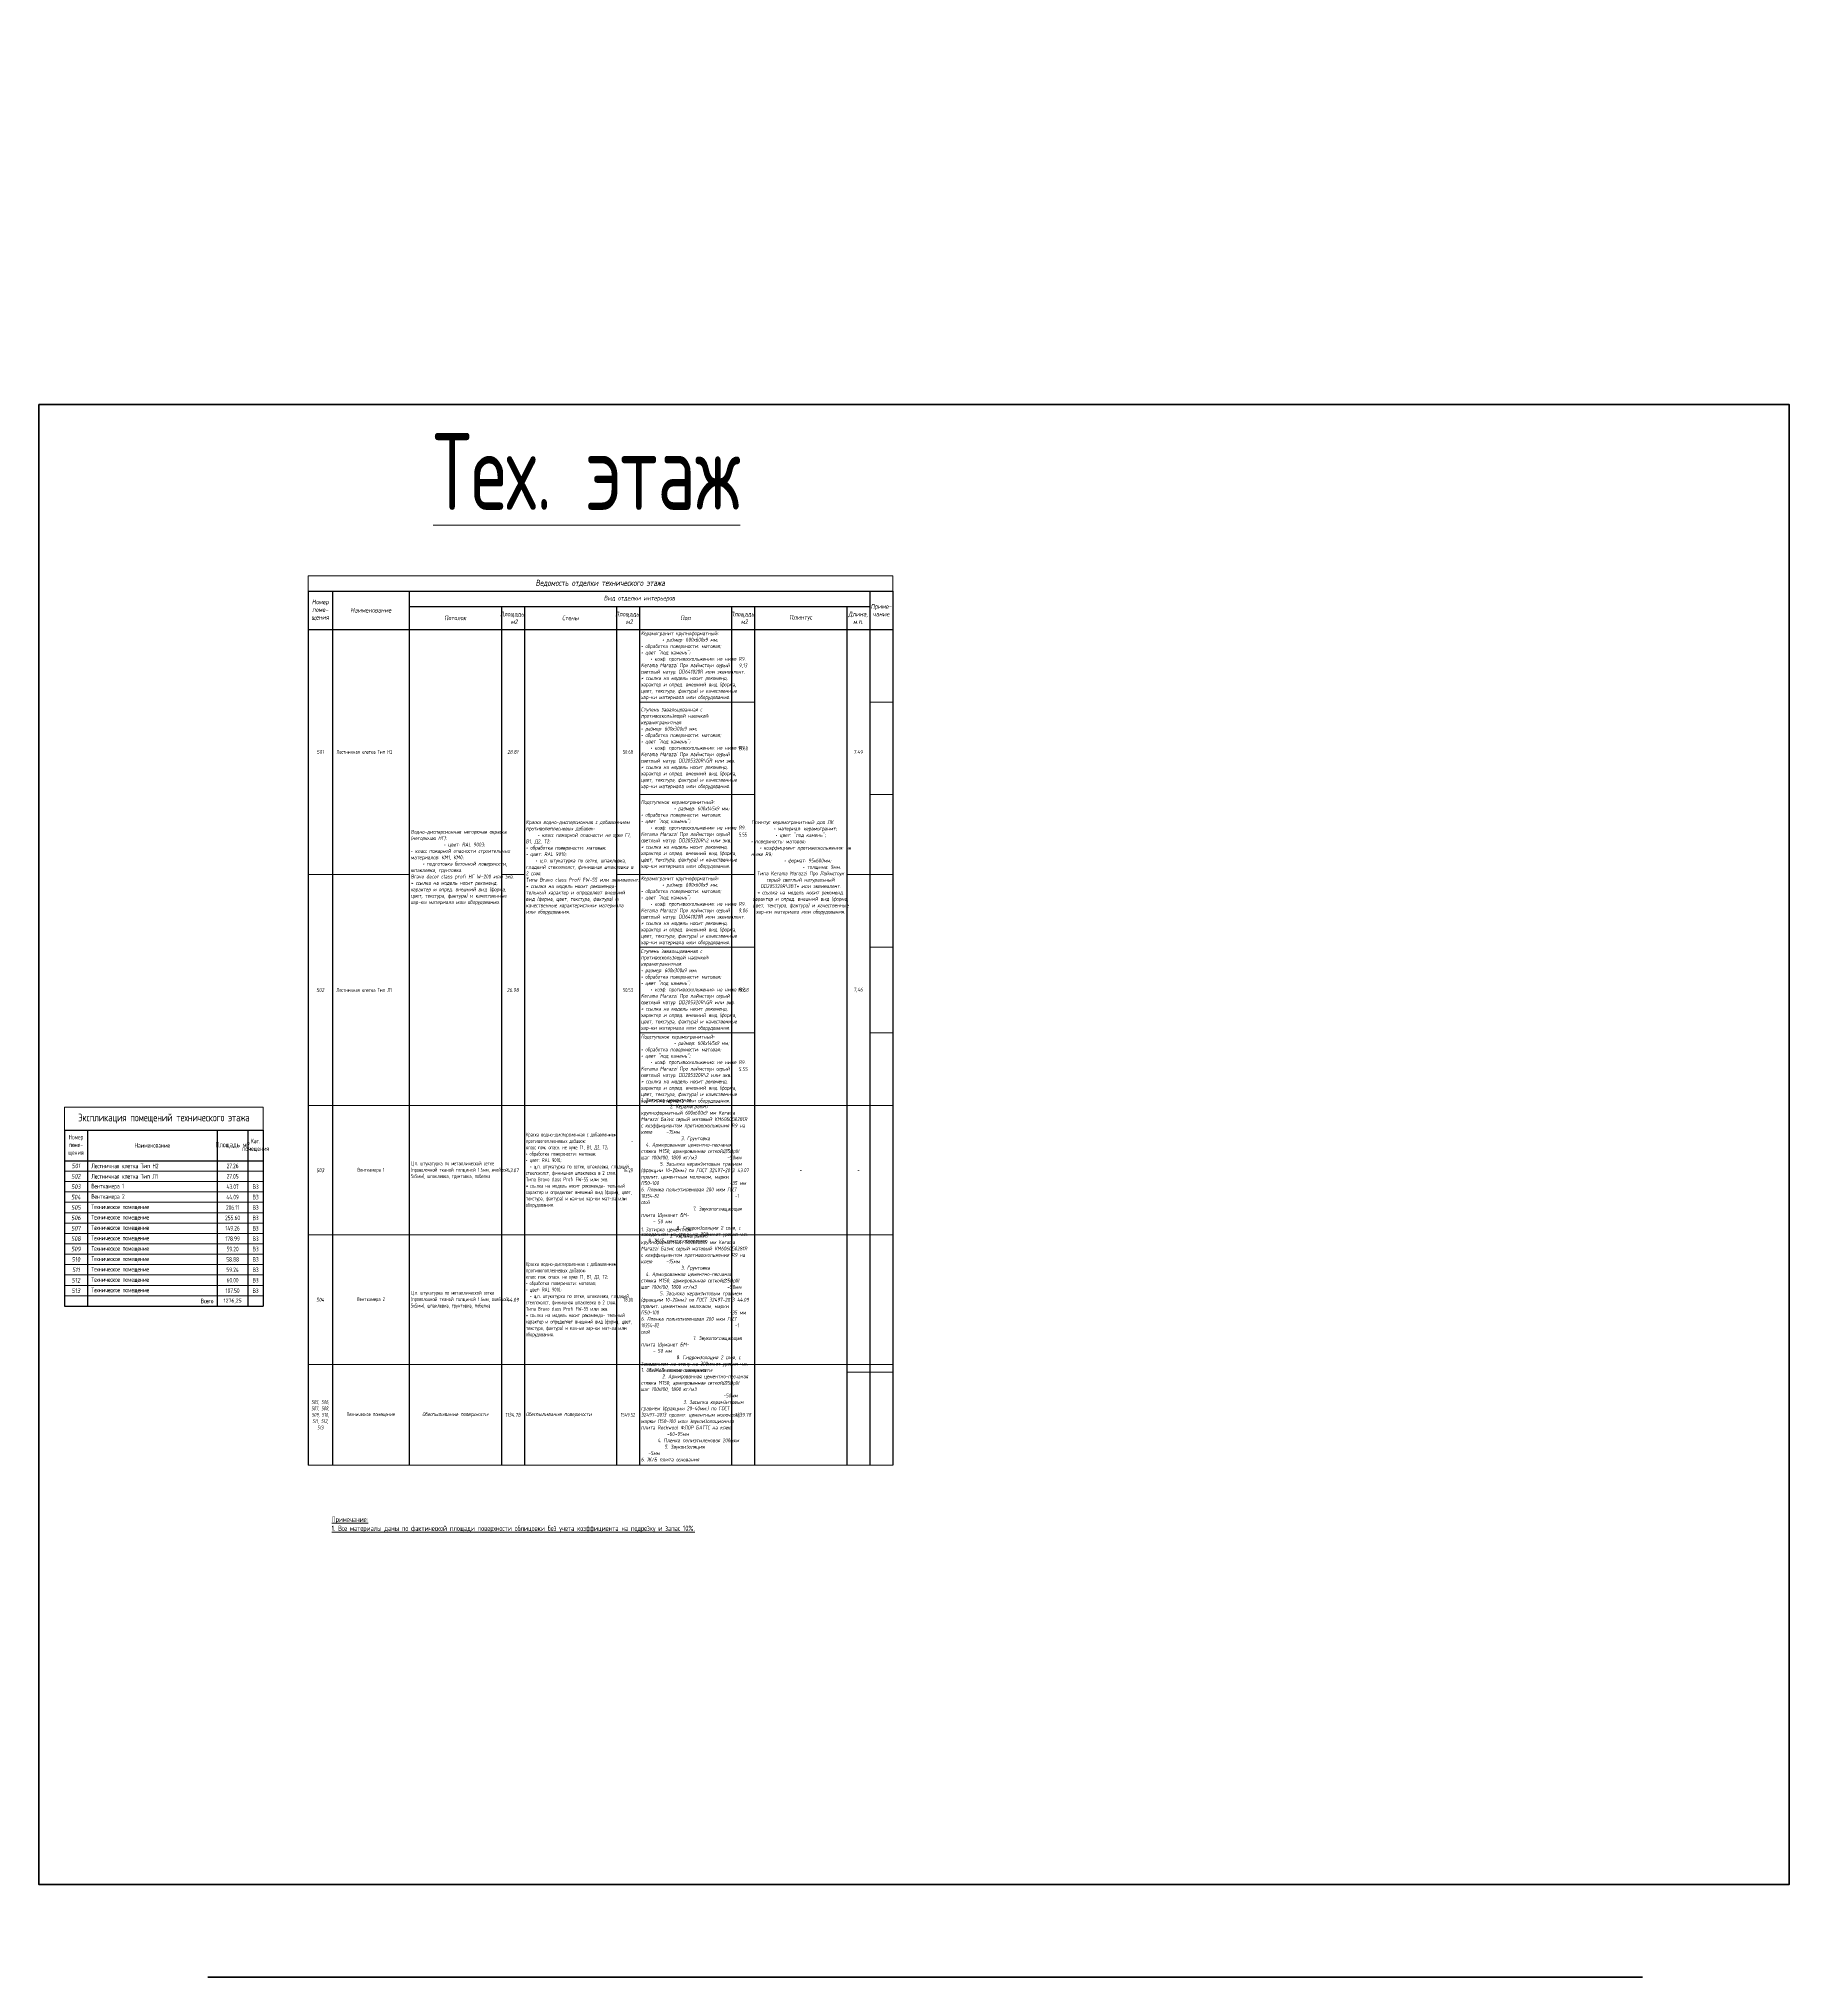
# Model space of a CAD drawing. Header units: millimetres. Extents: x -33541 to 227689, y -163755 to -37438.
# Drawn here: x -33541 to 80523, y -163755 to -37438 of the extents above; entities that cross this region are included whole.
import ezdxf

# ---------------------------------------------------------------- set-up
doc = ezdxf.new("R2010")
doc.units = ezdxf.units.MM
doc.layers.get('0').update_dxf_attribs({"color": 250, "lineweight": 0})
doc.layers.get('Defpoints').update_dxf_attribs({"true_color": 0xe5410b})
for name, color, linetype, lineweight in [('АР_Кровля', 186, 'Continuous', 18), ('АР_Полы_Штриховка', 252, 'Continuous', 0), ('АР_Таблица отделки 1эт', 250, 'Continuous', 15), ('АР_Таблица отделки подвал', 250, 'Continuous', 15)]:
    doc.layers.add(name, color=color, linetype=linetype, lineweight=lineweight)
doc.layers.add('АР_Таблицы', color=164, linetype='Continuous')
doc.styles.add('ISOCPEUR', font='isocpeur.ttf', dxfattribs={"width": 0.7})
doc.styles.add('ISOCPEUR_2', font='isocpeur.ttf', dxfattribs={"width": 0.9, "height": 300})
doc.styles.add('Архитект', font='isocpeur.ttf', dxfattribs={"width": 0.8, "oblique": 8})

# ---------------------------------------------------------------- blocks, each defined once
blk = doc.blocks.new('*T763')
at = {"layer": 'Defpoints', "color": 8, "linetype": 'ByBlock', "lineweight": 0, "ltscale": 20, "transparency": 16777216}
for p, q in [((0, 0), (38100, 0)), ((0, 0), (0, -1000)), ((38100, 0), (38100, -1000))]:
    blk.add_line(p, q, dxfattribs=at)
at = {"layer": 'АР_Таблица отделки подвал', "color": 0, "lineweight": 30, "ltscale": 20, "transparency": 16777216}
blk.add_line((0, -1000), (1600, -1000), dxfattribs=at)
at = {"layer": 'АР_Таблица отделки подвал', "lineweight": 30, "ltscale": 20, "transparency": 16777216}
for p, q in [((0, -1000), (0, -57954)), ((1600, -1000), (1600, -57954)), ((6600, -1000), (6600, -57954)), ((36600, -1000), (36600, -57954)), ((38100, -1000), (38100, -57954)), ((12600, -2000), (12600, -57954)), ((14100, -2000), (14100, -57954)), ((20100, -2000), (20100, -57954)), ((21600, -2000), (21600, -57954)), ((27600, -2000), (27600, -57954)), ((0, -3500), (38100, -3500)), ((29100, -3500), (29100, -57954)), ((35100, -3500), (35100, -57954))]:
    blk.add_line(p, q, dxfattribs=at)
at = {"layer": 'АР_Таблица отделки подвал', "color": 0, "linetype": 'ByBlock', "lineweight": 30, "ltscale": 20, "transparency": 16777216}
for p, q in [((1600, -1000), (38100, -1000)), ((6600, -2000), (36600, -2000)), ((29100, -2000), (29100, -3500)), ((35100, -2000), (35100, -3500))]:
    blk.add_line(p, q, dxfattribs=at)
at = {"layer": 'АР_Таблица отделки подвал', "lineweight": -2, "ltscale": 20, "transparency": 16777216}
for p, q in [((21600, -8242), (27600, -8242)), ((21600, -14266), (27600, -14266)), ((0, -19468), (6600, -19468)), ((12600, -19468), (14100, -19468)), ((20100, -19468), (27600, -19468)), ((36600, -19468), (38100, -19468)), ((36600, -24210), (38100, -24210)), ((36600, -29785), (38100, -29785)), ((0, -34527), (1600, -34527)), ((6600, -34527), (12600, -34527)), ((36600, -34527), (38100, -34527)), ((0, -42961), (38100, -42961)), ((0, -51398), (38100, -51398)), ((35100, -51892), (38100, -51892)), ((0, -57954), (38100, -57954))]:
    blk.add_line(p, q, dxfattribs=at)
at = {"layer": 'АР_Таблица отделки подвал', "ltscale": 20, "transparency": 16777216}
for p, q in [((27600, -8242), (29100, -8242)), ((36600, -8242), (38100, -8242)), ((27600, -14266), (29100, -14266)), ((36600, -14266), (38100, -14266)), ((27600, -19468), (29100, -19468)), ((35100, -19468), (36600, -19468)), ((21600, -24210), (29100, -24210)), ((21600, -29785), (29100, -29785)), ((1600, -34527), (6600, -34527)), ((12600, -34527), (36600, -34527))]:
    blk.add_line(p, q, dxfattribs=at)
for s, insert, char_height, width, attachment_point, style in [('{\\H1.33333x;\\W0.7;Ведомость отделки технического этажа}', (19050, -500), 300, 38000, 5, 'Архитект'), ('Номер поме- щения', (800, -2250), 300, 1500, 5, 'Архитект'), ('Наименование', (4100, -2250), 300, 4900, 5, 'Архитект'), ('Площадь,  м2', (13350, -2750), 300, 1400, 5, 'Архитект'), ('Вид отделки интерьеров', (21600, -1500), 300, 29900, 5, 'Архитект'), ('Площадь,  м2', (20850, -2750), 300, 1400, 5, 'Архитект'), ('Площадь,  м2', (28350, -2750), 300, 1400, 5, 'Архитект'), ('Длина, м.п.', (35850, -2750), 300, 1400, 5, 'Архитект'), ('Приме- чание', (37350, -2250), 300, 1400, 5, 'Архитект'), ('Потолок', (9600, -2750), 300, 5900, 5, 'Архитект'), ('Стены', (17100, -2750), 300, 5900, 5, 'Архитект'), ('{\\Q8;\\W0.8;\\C64;Керамогранит крупноформатный:                      • размер: 600х600х9 мм;\\P• обработка поверхности: матовая;\\P• цвет "под камень";                             • коэф. противоскольжения: не ниже R9.\\PKerama Marazzi Про лаймстоун серый светлый натур. DD641020R или эквивалент.\\P* ссылка на модель носит рекоменд. характер и опред. внешний вид (форма, цвет, текстура, фактура) и качественные хар-ки материала или оборудования.}', (21700, -5871), 250, 5800, 4, 'ISOCPEUR'), ('Пол', (24600, -2750), 300, 5900, 5, 'Архитект'), ('Плинтус', (32100, -2750), 300, 5900, 5, 'Архитект'), ('9,13', (28350, -5871), 250, 1000, 5, 'Архитект'), ('{\\Q8;\\W0.8;\\C5;Ступень завальцованная с противоскользящей насечкой керамогранитная:                             • размер: 600х300х9 мм;\\P• обработка поверхности: матовая;\\P• цвет "под камень";                             • коэф. противоскольжения: не ниже R9.\\PKerama Marazzi Про лаймстоун серый светлый натур. DD205320R\\\\GR или экв.\\P* ссылка на модель носит рекоменд. характер и опред. внешний вид (форма, цвет, текстура, фактура) и качественные хар-ки материала или оборудования.}', (21700, -11254), 250, 5800, 4, 'ISOCPEUR'), ('501', (800, -11484), 250, 1100, 5, 'Архитект'), ('{\\Q0;\\W0.7;Лестничная клетка Тип Н2}', (1850, -11484), 250, 4500, 4, 'Архитект'), ('28.81', (13350, -11484), 250, 1000, 5, 'Архитект'), ('50.68', (20850, -11484), 250, 1000, 5, 'ISOCPEUR'), ('19.68', (28350, -11254), 250, 1000, 5, 'ISOCPEUR'), ('7.49', (35850, -11484), 250, 1000, 5, 'Архитект'), ('{\\Q8;\\W0.8;\\C66;Подступенок керамогранитный:                             • размер: 600х145х9 мм;\\P• обработка поверхности: матовая;\\P• цвет "под камень";                             • коэф. противоскольжения: не ниже R9.\\PKerama Marazzi Про лаймстоун серый светлый натур. DD205320R\\\\2 или экв.\\P* ссылка на модель носит рекоменд. характер и опред. внешний вид (форма, цвет, текстура, фактура) и качественные хар-ки материала или оборудования.}', (21700, -16867), 250, 5800, 4, 'ISOCPEUR'), ('{\\Q8;\\W0.8;\\C6;Краска водно-дисперсионная с добавлением противопоплесневых добавок:                      • класс пожарной опасности не хуже Г1, В1, Д2, Т2;\\P• обработка поверхности: матовая;\\P• цвет: RAL 9010;                                 • ц.п. штукатурка по сетке, шпаклевка, гладкий стеклохолст, финишная шпаклевка в 2 слоя.\\PТипа Bravo class Profi FW-55 или эквивалент.\\P* ссылка на модель носит рекоменда- тельный характер и определяет внешний вид (форма, цвет, текстура, фактура) и качественные характеристики материала или оборудования.}', (14200, -19013), 250, 5800, 4, 'ISOCPEUR'), ('{\\C64;Плинтус керамогранитный для ЛК             • материал: керамогранит;\\P• цвет: "под камень";\\P• поверхность: матовая;                         • коэффициент противоскольжения: не ниже R9;                                                 • формат: 95х600мм;                            • толщина: 9мм.\\PТипа Kerama Marazzi Про Лаймстоун серый светлый натуральный DD205320R\\\\3BT* или эквивалент.\\P* ссылка на модель носит рекоменд. характер и опред. внешний вид (форма, цвет, текстура, фактура) и качественные хар-ки материала или оборудования. }', (32100, -19013), 250, 5500, 5, 'Архитект'), ('{\\Q8;\\W0.8;\\C212;Водно-дисперсионная негорючая окраска (негорючая НГ):                                             • цвет: RAL 9003;\\P• класс пожарной опасности строительных материалов: КМ1, КМ0;                             • подготовка бетонной поверхности, шпаклевка, грунтовка.\\PBravo decor class profi НГ W-200 или экв.\\P* ссылка на модель носит рекоменд. характер и опред. внешний вид (форма, цвет, текстура, фактура) и качественные хар-ки материала или оборудования.}', (6700, -19013), 250, 5800, 4, 'ISOCPEUR'), ('5.55', (28350, -16867), 250, 1000, 5, 'ISOCPEUR'), ('{\\Q8;\\W0.8;\\C64;Керамогранит крупноформатный:                      • размер: 600х600х9 мм;\\P• обработка поверхности: матовая;\\P• цвет "под камень";                             • коэф. противоскольжения: не ниже R9.\\PKerama Marazzi Про лаймстоун серый светлый натур. DD641020R или эквивалент.\\P* ссылка на модель носит рекоменд. характер и опред. внешний вид (форма, цвет, текстура, фактура) и качественные хар-ки материала или оборудования.}', (21700, -21839), 250, 5800, 4, 'ISOCPEUR'), ('9,06', (28350, -21839), 250, 1000, 5, 'Архитект'), ('{\\Q8;\\W0.8;\\C5;Ступень завальцованная с противоскользящей насечкой керамогранитная:                             • размер: 600х300х9 мм;\\P• обработка поверхности: матовая;\\P• цвет "под камень";                             • коэф. противоскольжения: не ниже R9.\\PKerama Marazzi Про лаймстоун серый светлый натур. DD205320R\\\\GR или экв.\\P* ссылка на модель носит рекоменд. характер и опред. внешний вид (форма, цвет, текстура, фактура) и качественные хар-ки материала или оборудования.}', (21700, -26998), 250, 5800, 4, 'ISOCPEUR'), ('502', (800, -26998), 250, 1100, 5, 'Архитект'), ('Лестничная клетка Тип Л1', (1850, -26998), 250, 4500, 4, 'ISOCPEUR'), ('26.98', (13350, -26998), 250, 1000, 5, 'Архитект'), ('50.53', (20850, -26998), 250, 1000, 5, 'ISOCPEUR'), ('19.68', (28350, -26998), 250, 1000, 5, 'Архитект'), ('7,46', (35850, -26998), 250, 1000, 5, 'Архитект'), ('{\\Q8;\\W0.8;\\C66;Подступенок керамогранитный:                             • размер: 600х145х9 мм;\\P• обработка поверхности: матовая;\\P• цвет "под камень";                             • коэф. противоскольжения: не ниже R9.\\PKerama Marazzi Про лаймстоун серый светлый натур. DD205320R\\\\2 или экв.\\P* ссылка на модель носит рекоменд. характер и опред. внешний вид (форма, цвет, текстура, фактура) и качественные хар-ки материала или оборудования.}', (21700, -32156), 250, 5800, 4, 'ISOCPEUR'), ('5.55', (28350, -32156), 250, 1000, 5, 'Архитект'), ('{\\Q8;1. \\W0.8;Затирка цементная    }                                                                                           {\\Q8;\\W0.8;2. Керамогранит крупноформатный 600х600х9 мм Kerama Marazzi Базис серый матовый КМ6060G0281R с коэффициентом противоскольжения R9 на клею      -15мм                                                                                                                                           3. Грунтовка                                                                                                               4. Армированная цементно-песчаная стяжка М150, армированная сеткой∅5ВрIII шаг 100х100, 1800 кг/м3             -50мм} {\\W0.6;                   \\Q8;\\W0.8;                                                                                                                                                                                                                                  5. Засыпка керамзитовым гравием (фракции 10-20мм.) по ГОСТ 32497-2013 пролит. цементным молочком, марки П50-100                              -35 мм 6. Пленка полиэтиленовая 200 мкм \\W0.7;ГОСТ 10354-82                                     -1 слой } {\\Q8;\\W0.8;                                                               7. Звукопоглащающая плита Шуманет БМ-                                        \\H4.00000E-008x;.\\H2.50000E+007x;                                     - 50 мм                                                                                              8. Гидроизоляция 2 слоя, с заведением на стену на 300мм.от уровня ч.п.                                                                                                9. Ж/Б плита основания  }', (21700, -38744), 250, 5800, 4, 'ISOCPEUR'), ('{\\C3;Краска водно-дисперсионная с добавлением противопоплесневых добавок:                      • класс пож. опасн. не хуже Г1, В1, Д2, Т2;\\P• обработка поверхности: матовая;\\P• цвет: RAL 9010;                                     • ц.п. штукатурка по сетке, шпаклевка, гладкий стеклохолст, финишная шпаклевка в 2 слоя.\\PТипа Bravo class Profi FW-55 или экв.\\P* ссылка на модель носит рекоменда- тельный характер и определяет внешний вид (форма, цвет, текстура, фактура) и кач-ые хар-ки мат-ла или оборудования.}', (14200, -38744), 250, 5800, 4, 'ISOCPEUR'), ('503', (800, -38744), 250, 1100, 5, 'Архитект'), ('Венткамера 1', (4100, -38744), 250, 4500, 5, 'ISOCPEUR'), ('{\\C53;Ц.п. штукатурка по металлической сетке (проволочной тканой толщиной 1.6мм, ячейкой 5х5мм), шпаклевка, грунтовка, побелка}', (6700, -38744), 250, 5800, 4, 'ISOCPEUR'), ('43.07', (13350, -38744), 250, 1000, 5, 'Архитект'), ('76.29', (20850, -38744), 250, 1000, 5, 'ISOCPEUR'), ('43.07', (28350, -38744), 250, 1000, 5, 'Архитект'), ('-', (32100, -38744), 250, 5500, 5, 'Архитект'), ('-', (35850, -38744), 250, 1000, 5, 'Архитект'), ('{\\Q8;1. \\W0.8;Затирка цементная    }                                                                                           {\\Q8;\\W0.8;2. Керамогранит крупноформатный 600х600х9 мм Kerama Marazzi Базис серый матовый КМ6060G0281R с коэффициентом противоскольжения R9 на клею      -15мм                                                                                                                                           3. Грунтовка                                                                                                               4. Армированная цементно-песчаная стяжка М150, армированная сеткой∅5ВрIII шаг 100х100, 1800 кг/м3             -50мм} {\\W0.6;                   \\Q8;\\W0.8;                                                                                                                                                                                                                                  5. Засыпка керамзитовым гравием (фракции 10-20мм.) по ГОСТ 32497-2013 пролит. цементным молочком, марки П50-100                              -35 мм 6. Пленка полиэтиленовая 200 мкм \\W0.7;ГОСТ 10354-82                                     -1 слой } {\\Q8;\\W0.8;                                                               7. Звукопоглащающая плита Шуманет БМ-                                        \\H4.00000E-008x;.\\H2.50000E+007x;                                     - 50 мм                                                                                              8. Гидроизоляция 2 слоя, с заведением на стену на 300мм.от уровня ч.п.                                                                                                9. Ж/Б плита основания  }', (21700, -47180), 250, 5800, 4, 'ISOCPEUR'), ('{\\C3;Краска водно-дисперсионная с добавлением противопоплесневых добавок:                       класс пож. опасн. не хуже Г1, В1, Д2, Т2;\\P• обработка поверхности: матовая;\\P• цвет: RAL 9010;                                     • ц.п. штукатурка по сетке, шпаклевка, гладкий стеклохолст, финишная шпаклевка в 2 слоя.\\PТипа Bravo class Profi FW-55 или экв.\\P* ссылка на модель носит рекоменда- тельный характер и определяет внешний вид (форма, цвет, текстура, фактура) и кач-ые хар-ки мат-ла или оборудования.}', (14200, -47180), 250, 5800, 4, 'ISOCPEUR'), ('{\\C53;Ц.п. штукатурка по металлической сетке (проволочной тканой толщиной 1.6мм, ячейкой 5х5мм), шпаклевка, грунтовка, побелка}', (6700, -47180), 250, 5800, 4, 'ISOCPEUR'), ('504', (800, -47180), 250, 1100, 5, 'Архитект'), ('Венткамера 2', (4100, -47180), 250, 4500, 5, 'ISOCPEUR'), ('44.09', (13350, -47180), 250, 1000, 5, 'Архитект'), ('78.00', (20850, -47180), 250, 1000, 5, 'ISOCPEUR'), ('44.09', (28350, -47180), 250, 1000, 5, 'Архитект'), ('{\\Q8;\\W0.8;1. Обеспыливание поверхности                                                                       2. Армированная цементно-песчаная стяжка М150, армированная сеткой∅5ВрIII шаг 100х100, 1800 кг/м3  }       {\\W0.6;                                               \\Q8;\\W0.8;              -50мм                                                                                                                   3. Засыпка керамзитовым гравием (фракции 20-40мм.) по ГОСТ 32497-2013 пролит. цементным молочком, марки П50-100 или звукоизоляционная плита Rockwool ФЛОР БАТТС на клею                                                                 -60-95мм                                                                               4. Пленка полиэтиленовая 200мкм                                                            5. Звукоизоляция                                                                    -5мм                                                                                                                                                                                                                                                                                                                                                                                                                                                                    6. Ж/Б плита основания }', (21700, -54676), 250, 5800, 4, 'ISOCPEUR'), ('{\\fISOCPEUR|b0|i1|c204|p34;\\Q0;\\W0.7;505, 506, 507, 508, 509, 510, 511, 512, 513}', (800, -54676), 250, 1100, 5, 'Архитект'), ('Техническое помещение', (4100, -54676), 250, 4500, 5, 'ISOCPEUR'), ('{\\Q8;\\W0.8;\\C163;Обеспыливание поверхности}', (9600, -54676), 250, 5800, 5, 'ISOCPEUR'), ('1134.78', (13350, -54676), 250, 1000, 5, 'Архитект'), ('{\\Q8;\\W0.8;\\C163;Обеспыливание поверхности}', (14200, -54676), 250, 5800, 4, 'ISOCPEUR'), ('1549.52', (20850, -54676), 250, 1500, 5, 'ISOCPEUR'), ('1339.78', (28350, -54676), 250, 1000, 5, 'Архитект')]:
    blk.add_mtext(s, dxfattribs=dict(at, insert=insert, char_height=char_height, width=width, attachment_point=attachment_point, style=style))
blk = doc.blocks.new('*T794')
at = {"layer": 'Defpoints', "color": 8, "linetype": 'ByBlock', "lineweight": 0, "ltscale": 20, "transparency": 16777216}
for p, q in [((0, 0), (12955, 0)), ((0, 0), (0, -1500)), ((12955, 0), (12955, -1500))]:
    blk.add_line(p, q, dxfattribs=at)
at = {"layer": 'АР_Таблицы', "color": 0, "linetype": 'ByBlock', "lineweight": 30, "ltscale": 20, "transparency": 16777216}
for p, q in [((0, -1500), (12955, -1500)), ((0, -1500), (0, -12977)), ((1500, -1500), (1500, -12977)), ((9955, -1500), (9955, -12977)), ((11955, -1500), (11955, -12977)), ((12955, -1500), (12955, -12977)), ((0, -3500), (12955, -3500)), ((0, -12977), (12955, -12977))]:
    blk.add_line(p, q, dxfattribs=at)
at = {"layer": 'АР_Таблицы', "color": 0, "linetype": 'ByBlock', "lineweight": 9, "ltscale": 20, "transparency": 16777216}
for p, q in [((0, -4177), (12955, -4177)), ((0, -4854), (12955, -4854)), ((0, -5531), (12955, -5531)), ((0, -6208), (12955, -6208)), ((0, -6885), (12955, -6885)), ((0, -7562), (12955, -7562)), ((0, -8238), (12955, -8238)), ((0, -8915), (12955, -8915)), ((0, -9592), (12955, -9592)), ((0, -10269), (12955, -10269)), ((0, -10946), (12955, -10946)), ((0, -11623), (12955, -11623)), ((0, -12300), (11955, -12300))]:
    blk.add_line(p, q, dxfattribs=at)
at = {"layer": 'АР_Таблицы', "color": 0, "linetype": 'ByBlock', "lineweight": -2, "ltscale": 20, "transparency": 16777216}
blk.add_line((11955, -12300), (12955, -12300), dxfattribs=at)
at = {"layer": 'АР_Таблицы', "ltscale": 20, "transparency": 16777216}
for s, insert, char_height, width, attachment_point, style in [('Экспликация помещений технического этажа', (6477, -750), 500, 12854.8, 5, 'ISOCPEUR'), ('Номер поме- щения', (750, -2500), 300, 1400, 5, 'ISOCPEUR'), ('Наименование', (5727, -2500), 300, 8354.8, 5, 'ISOCPEUR'), ('Площадь м2', (10955, -2500), 350, 1900, 5, 'ISOCPEUR'), ('Кат. помещения', (12455, -2500), 300, 900, 5, 'ISOCPEUR'), ('501', (750, -3838), 300, 1223.08, 5, 'Архитект'), ('Лестничная клетка Тип Н2', (1750, -3838), 300, 7954.8, 4, 'ISOCPEUR'), ('27.26', (10955, -3838), 300, 1500, 5, 'ISOCPEUR'), ('503', (750, -5192), 300, 1223.08, 5, 'Архитект'), ('502', (750, -4515), 300, 1223.08, 5, 'Архитект'), ('Лестничная клетка Тип Л1', (1750, -4515), 300, 7954.8, 4, 'ISOCPEUR'), ('Венткамера 1', (1750, -5192), 300, 7954.8, 4, 'ISOCPEUR'), ('43.07', (10955, -5192), 300, 1500, 5, 'ISOCPEUR'), ('27.05', (10955, -4515), 300, 1500, 5, 'ISOCPEUR'), ('{\\C1;В3}', (12455, -5192), 300, 900, 5, 'ISOCPEUR'), ('504', (750, -5869), 300, 1223.08, 5, 'Архитект'), ('Венткамера 2', (1750, -5869), 300, 7954.8, 4, 'ISOCPEUR'), ('44.09', (10955, -5869), 300, 1500, 5, 'ISOCPEUR'), ('{\\C1;В3}', (12455, -5869), 300, 900, 5, 'ISOCPEUR'), ('505', (750, -6546), 300, 1223.08, 5, 'Архитект'), ('506', (750, -7223), 300, 1223.08, 5, 'Архитект'), ('Техническое помещение', (1750, -6546), 300, 7954.8, 4, 'ISOCPEUR'), ('Техническое помещение', (1750, -7223), 300, 7954.8, 4, 'ISOCPEUR'), ('255.60', (10955, -7223), 300, 1500, 5, 'ISOCPEUR'), ('206.11', (10955, -6546), 300, 1500, 5, 'ISOCPEUR'), ('{\\C1;В3}', (12455, -6546), 300, 900, 5, 'ISOCPEUR'), ('{\\C1;В3}', (12455, -7223), 300, 900, 5, 'ISOCPEUR'), ('508', (750, -8577), 300, 1223.08, 5, 'Архитект'), ('507', (750, -7900), 300, 1223.08, 5, 'Архитект'), ('Техническое помещение', (1750, -7900), 300, 7954.8, 4, 'ISOCPEUR'), ('Техническое помещение', (1750, -8577), 300, 7954.8, 4, 'ISOCPEUR'), ('178.99', (10955, -8577), 300, 1500, 5, 'ISOCPEUR'), ('149.26', (10955, -7900), 300, 1500, 5, 'ISOCPEUR'), ('{\\C1;В3}', (12455, -7900), 300, 900, 5, 'ISOCPEUR'), ('{\\C1;В3}', (12455, -8577), 300, 900, 5, 'ISOCPEUR'), ('509', (750, -9254), 300, 1223.08, 5, 'Архитект'), ('510', (750, -9931), 300, 1223.08, 5, 'Архитект'), ('Техническое помещение', (1750, -9254), 300, 7954.8, 4, 'ISOCPEUR'), ('Техническое помещение', (1750, -9931), 300, 7954.8, 4, 'ISOCPEUR'), ('58.88', (10955, -9931), 300, 1500, 5, 'ISOCPEUR'), ('59.20', (10955, -9254), 300, 1500, 5, 'ISOCPEUR'), ('{\\C1;В3}', (12455, -9254), 300, 900, 5, 'ISOCPEUR'), ('{\\C1;В3}', (12455, -9931), 300, 900, 5, 'ISOCPEUR'), ('512', (750, -11285), 300, 1223.08, 5, 'Архитект'), ('511', (750, -10608), 300, 1223.08, 5, 'Архитект'), ('Техническое помещение', (1750, -10608), 300, 7954.8, 4, 'ISOCPEUR'), ('Техническое помещение', (1750, -11285), 300, 7954.8, 4, 'ISOCPEUR'), ('59.24', (10955, -10608), 300, 1500, 5, 'ISOCPEUR'), ('60.00', (10955, -11285), 300, 1500, 5, 'ISOCPEUR'), ('{\\C1;В3}', (12455, -10608), 300, 900, 5, 'ISOCPEUR'), ('{\\C1;В3}', (12455, -11285), 300, 900, 5, 'ISOCPEUR'), ('513', (750, -11962), 300, 1223.08, 5, 'Архитект'), ('Техническое помещение', (1750, -11962), 300, 7954.8, 4, 'ISOCPEUR'), ('Всего', (9705, -12638), 300, 7954.8, 6, 'ISOCPEUR'), ('1276,25', (10955, -12638), 250, 1980, 5, 'ISOCPEUR_2'), ('107.50', (10955, -11962), 300, 1500, 5, 'ISOCPEUR'), ('{\\C1;В3}', (12455, -11962), 300, 900, 5, 'ISOCPEUR')]:
    blk.add_mtext(s, dxfattribs=dict(at, insert=insert, char_height=char_height, width=width, attachment_point=attachment_point, style=style))

msp = doc.modelspace()

# ---------------------------------------------------------------- hatches: boundary and pattern name
at = {"layer": 'АР_Полы_Штриховка', "lineweight": 9, "true_color": 0x4a9696}
h = msp.add_hatch(dxfattribs=at)
h.set_pattern_fill('ANSI31', color=135, scale=50)
h.set_pattern_definition([(45, (5825, -42743.44), (-112.253, 112.253), [])])
h.paths.add_polyline_path([(6718, -41345), (7018, -41345), (7018, -37438), (6718, -37438)])
h.paths.add_polyline_path([(7018, -37438), (6718, -37438), (6718, -41345), (7018, -41345), (7018, -39845)], flags=17)

# ---------------------------------------------------------------- linework, layer by layer
at = {"layer": 'Defpoints', "lineweight": 40, "ltscale": 20}
msp.add_line((-22531, -163755), (70956, -163755), dxfattribs=at)
at = {"layer": 'Defpoints', "color": 3, "lineweight": 40, "ltscale": 20}
msp.add_lwpolyline([(-33541, -61278), (80523, -61278), (80523, -157708), (-33541, -157708)], close=True, dxfattribs=at)

# ---------------------------------------------------------------- block references
for name, p in [('*T763', (-15996, -72426)), ('*T794', (-31866, -107049))]:
    msp.add_blockref(name, p)

# ---------------------------------------------------------------- texts
at = {"layer": 'АР_Кровля', "color": 2, "lineweight": 18, "ltscale": 20, "insert": (-14454, -133743), "char_height": 350, "attachment_point": 1, "style": 'ISOCPEUR'}
msp.add_mtext_dynamic_manual_height_columns('{\\L\\C256;Примечание:^J1. Все материалы даны по фактической площади поверхности облицовки без учета коэффициента на подрезку и запас 10%.}', width=21451.89, gutter_width=1250, heights=[0], dxfattribs=at)
at = {"layer": 'АР_Таблица отделки 1эт', "color": 3, "insert": (-7847, -65635), "char_height": 5000, "attachment_point": 4, "style": 'ISOCPEUR'}
msp.add_mtext('\\A1;{\\LТех. этаж}', dxfattribs=at)

doc.saveas('drawing.dxf')
